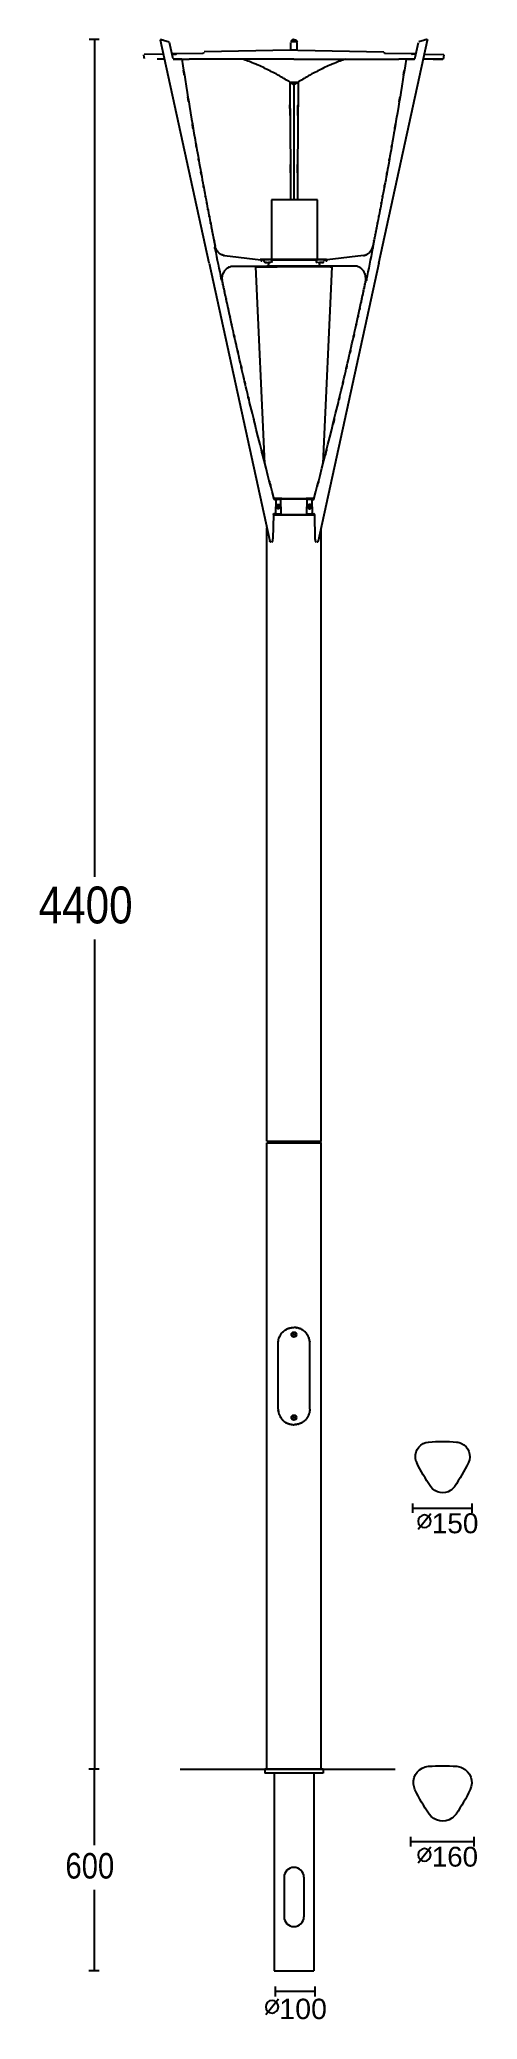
# Model space of a CAD drawing. Extents: x 0 to 91, y 5 to 416.
import ezdxf

# ---------------------------------------------------------------- set-up
doc = ezdxf.new("R2010")
doc.units = 0
doc.layers.add('LIVELLO_1', color=160, linetype='Continuous')
doc.styles.add('STD', font='txt')

# ---------------------------------------------------------------- blocks, each defined once
blk = doc.blocks.new('AI9-BLK1')
at = {"layer": 'LIVELLO_1', "color": 7}
for p, q in [((-32.94, 206.73), (-35.02, 206.73)), ((-33.92, 206.73), (-33.92, 32.57)), ((-10.07, 160.23), (-20.16, 206.61)), ((-19.54, 206.62), (-18.39, 206.26)), ((6.9, 204.53), (6.9, 206.16)), ((7.11, 206.57), (6.91, 206.21)), ((8.1, 206.26), (7.54, 206.28)), ((7.98, 206.57), (8.18, 206.21)), ((8.19, 204.53), (8.19, 206.16)), ((25.16, 160.23), (35.25, 206.61)), ((34.63, 206.62), (33.48, 206.26)), ((-23.56, 203.07), (-23.68, 203.56)), ((-19.54, 203.73), (-23.61, 203.66)), ((-23.48, 202.74), (-23.56, 203.07)), ((-19.31, 202.68), (-20.88, 202.68)), ((-11.46, 203.85), (-17.81, 203.75)), ((-17.56, 202.68), (-14.24, 202.68)), ((7.54, 202.68), (-14.24, 202.68)), ((6.72, 204.53), (-11.12, 204.22)), ((8.25, 204.53), (6.72, 204.53)), ((7.54, 202.68), (29.32, 202.68)), ((8.36, 204.53), (8.25, 204.53)), ((8.36, 204.53), (26.21, 204.22)), ((32.65, 202.68), (29.32, 202.68)), ((35.96, 202.68), (34.4, 202.68)), ((34.62, 203.73), (38.69, 203.66)), ((38.57, 202.74), (38.65, 203.07)), ((38.65, 203.07), (38.77, 203.56)), ((6.83, 197.8), (8.26, 197.8)), ((8.28, 197.8), (7.61, 197.38)), ((7.54, 197.36), (7.54, 173.38)), ((12.44, 173.43), (2.87, 173.43)), ((-6.87, 161.81), (0.63, 160.95)), ((0.78, 160.97), (0.55, 160.97)), ((0.89, 160.97), (0.58, 160.97)), ((0.78, 160.97), (1.08, 160.95)), ((1.25, 160.97), (0.78, 160.97)), ((2.73, 160.97), (0.89, 160.97)), ((1.25, 160.97), (1.25, 160.62)), ((1.37, 160.97), (1.25, 160.97)), ((1.37, 160.97), (2.48, 160.97)), ((2.87, 160.97), (2.48, 160.97)), ((4.86, 160.97), (2.73, 160.97)), ((2.87, 160.5), (2.87, 160.97)), ((2.9, 160.88), (2.91, 160.38)), ((4, 160.88), (2.9, 160.88)), ((4.04, 160.97), (2.94, 160.97)), ((11.08, 160.88), (4, 160.88)), ((11.05, 160.97), (4.04, 160.97)), ((12.15, 160.97), (11.05, 160.97)), ((12.19, 160.88), (11.08, 160.88)), ((12.19, 160.88), (12.18, 160.38)), ((12.22, 160.97), (12.61, 160.97)), ((12.22, 160.5), (12.22, 160.97)), ((13.72, 160.97), (12.61, 160.97)), ((13.72, 160.97), (13.84, 160.97)), ((13.84, 160.97), (13.84, 160.62)), ((14.3, 160.97), (13.84, 160.97)), ((14.3, 160.97), (14.01, 160.95)), ((14.3, 160.97), (14.54, 160.97)), ((21.95, 161.81), (14.45, 160.95)), ((-10.07, 160.23), (2.51, 102.43)), ((-5.29, 159.61), (1.8, 159.61)), ((1.48, 118.55), (-0.4, 159.49)), ((-0.33, 159.61), (-0.32, 159.49)), ((0, 159.49), (4.03, 159.49)), ((1.8, 160.34), (2.26, 160.34)), ((4.03, 159.62), (1.93, 159.62)), ((2.54, 160.36), (2.26, 160.34)), ((2.26, 160.34), (2.26, 159.96)), ((2.9, 160.46), (2.79, 160.46)), ((7.54, 159.62), (4.03, 159.62)), ((11.05, 159.49), (4.03, 159.49)), ((11.05, 159.62), (7.54, 159.62)), ((13.16, 159.62), (11.05, 159.62)), ((15.08, 159.49), (11.05, 159.49)), ((12.18, 160.46), (12.29, 160.46)), ((25.16, 160.23), (12.58, 102.43)), ((13.28, 160.34), (12.83, 160.34)), ((13.28, 159.61), (12.99, 159.63)), ((20.38, 159.61), (13.28, 159.61)), ((13.6, 118.55), (15.49, 159.49)), ((15.08, 159.49), (15.49, 159.49)), ((15.41, 159.49), (15.41, 159.61)), ((5.02, 111.25), (3.38, 111.25)), ((5.02, 111.25), (10.07, 111.25)), ((9.91, 111.24), (10.29, 111.24)), ((11.7, 111.25), (10.07, 111.25)), ((10.21, 107.94), (10.29, 111.24)), ((10.29, 111.24), (11.25, 111.24)), ((11.7, 111.24), (11.25, 111.24)), ((3.28, 107.97), (3.18, 102.87)), ((3.28, 107.9), (5.08, 107.9)), ((3.69, 108.13), (3.37, 108.11)), ((3.37, 108.11), (4.87, 108.11)), ((4.8, 111.07), (3.48, 111.07)), ((3.51, 111.06), (3.71, 111.05)), ((4.88, 107.94), (5.22, 107.94)), ((5.08, 107.9), (10, 107.9)), ((5.22, 107.94), (9.87, 107.94)), ((9.87, 107.94), (10.21, 107.94)), ((10, 107.9), (11.8, 107.9)), ((10.21, 108.11), (11.72, 108.11)), ((11.61, 111.07), (10.29, 111.07)), ((11.58, 111.06), (11.38, 111.05)), ((11.4, 108.13), (11.72, 108.11)), ((11.8, 107.97), (11.9, 102.87)), ((1.9, -22.37), (1.9, 105.21)), ((13.19, -22.37), (13.19, 105.21)), ((-33.92, 19.52), (-33.92, -153.05)), ((1.9, -22.37), (2.19, -22.37)), ((1.9, -153.05), (1.9, -22.78)), ((1.9, -22.78), (2.19, -22.78)), ((2.01, -22.37), (2.02, -22.78)), ((2.19, -22.37), (5.08, -22.37)), ((2.19, -22.78), (5.08, -22.78)), ((5.08, -22.37), (10, -22.37)), ((5.08, -22.78), (10, -22.78)), ((10, -22.37), (12.9, -22.37)), ((10, -22.78), (12.9, -22.78)), ((12.9, -22.37), (13.19, -22.37)), ((12.9, -22.78), (13.19, -22.78)), ((13.08, -22.37), (13.06, -22.78)), ((13.19, -153.05), (13.19, -22.78)), ((10.82, -78.13), (10.82, -64.4)), ((32.25, -99.72), (32.25, -97.74)), ((32.25, -98.73), (44.57, -98.73)), ((44.57, -99.72), (44.57, -97.74)), ((33.33, -103.11), (35.96, -99.83)), ((-32.96, -153.05), (-35.05, -153.05)), ((-32.94, -153.05), (-35.02, -153.05)), ((-33.95, -153.05), (-33.95, -168.81)), ((-16.07, -153.05), (28.59, -153.05)), ((13.6, -153.05), (1.49, -153.05)), ((1.49, -153.05), (1.49, -153.87)), ((13.6, -153.87), (1.49, -153.87)), ((3.43, -153.87), (3.43, -194.96)), ((11.65, -153.87), (11.65, -194.96)), ((13.6, -153.05), (13.6, -153.87)), ((31.84, -169.1), (31.84, -167.13)), ((31.84, -168.11), (44.99, -168.11)), ((44.99, -169.1), (44.99, -167.13)), ((33.33, -172.5), (35.96, -169.21)), ((5.49, -175.51), (5.49, -183.73)), ((9.6, -175.51), (9.6, -183.73)), ((-33.95, -178.14), (-33.95, -194.96)), ((-32.96, -194.96), (-35.05, -194.96)), ((3.43, -194.96), (11.65, -194.96)), ((1.67, -204.09), (4.3, -200.81)), ((3.64, -198.24), (3.64, -200.33)), ((3.64, -199.23), (11.86, -199.23)), ((11.86, -198.24), (11.86, -200.33))]:
    blk.add_line(p, q, dxfattribs=at)
for points in [[(-17.58, 202.71), (-17.65, 203.04), (-18.33, 206.16)], [(7.54, 206.72), (7.54, 206.28), (6.99, 206.26)], [(32.67, 202.71), (32.74, 203.04), (33.42, 206.16)], [(-15.74, 202.66), (-15.96, 202.66), (-17.52, 202.66)], [(30.83, 202.66), (31.05, 202.66), (32.61, 202.66)], [(8.28, 197.8), (6.8, 197.8), (7.48, 197.38)], [(2.87, 173.43), (2.87, 160.97), (12.44, 160.97), (12.44, 173.43)], [(4.86, 160.97), (10.22, 160.97), (12.35, 160.97), (14.2, 160.97), (14.51, 160.97)], [(12.54, 160.36), (12.83, 160.34), (12.83, 159.96)], [(3.39, 111.24), (3.84, 111.24), (4.79, 111.24)], [(4.88, 107.94), (4.79, 111.24), (5.17, 111.24), (9.91, 111.24)]]:
    blk.add_lwpolyline(points, dxfattribs=at)
for points in [[(33.33, -101.47), (33.43, -101.97), (33.72, -102.4), (34.14, -102.69), (34.65, -102.79), (35.15, -102.69), (35.58, -102.4), (35.86, -101.97), (35.96, -101.47), (35.86, -100.97), (35.58, -100.54), (35.15, -100.26), (34.65, -100.16), (34.14, -100.26), (33.72, -100.54), (33.43, -100.97)], [(33.33, -170.85), (33.43, -171.35), (33.72, -171.78), (34.14, -172.07), (34.65, -172.17), (35.15, -172.07), (35.58, -171.78), (35.86, -171.35), (35.96, -170.85), (35.86, -170.35), (35.58, -169.92), (35.15, -169.64), (34.65, -169.54), (34.14, -169.64), (33.72, -169.92), (33.43, -170.35)], [(1.67, -202.45), (1.77, -202.95), (2.05, -203.38), (2.48, -203.67), (2.98, -203.76), (3.49, -203.67), (3.91, -203.38), (4.2, -202.95), (4.3, -202.45), (4.2, -201.95), (3.91, -201.52), (3.49, -201.24), (2.98, -201.14), (2.48, -201.24), (2.05, -201.52), (1.77, -201.95)]]:
    blk.add_lwpolyline(points, close=True, dxfattribs=at)
for centre in [(7.54, -62.64), (7.54, -79.9)]:
    blk.add_circle(centre, 0.526, dxfattribs=at)
for points, knots in [([(-20.04, 206.73), (-20.08, 206.72), (-20.03, 206.73), (-20.07, 206.72), (-20.1, 206.72), (-20.06, 206.73), (-20.09, 206.72), (-20.13, 206.71), (-20.08, 206.72), (-20.11, 206.71), (-20.15, 206.69), (-20.1, 206.72), (-20.14, 206.69), (-20.17, 206.66), (-20.13, 206.71), (-20.16, 206.67), (-20.17, 206.62), (-20.15, 206.69), (-20.17, 206.64), (-20.17, 206.59), (-20.17, 206.65), (-20.16, 206.61)], [0, 0, 0, 0, 1, 1, 1, 2, 2, 2, 3, 3, 3, 4, 4, 4, 5, 5, 5, 6, 6, 6, 7, 7, 7, 7]), ([(-20.03, 206.73), (-19.96, 206.72), (-20.06, 206.73), (-19.98, 206.72), (-19.89, 206.71), (-20.01, 206.73), (-19.92, 206.71), (-19.81, 206.69), (-19.96, 206.72), (-19.85, 206.7), (-19.74, 206.67), (-19.89, 206.71), (-19.77, 206.68), (-19.66, 206.65), (-19.81, 206.69), (-19.7, 206.66), (-19.58, 206.63), (-19.73, 206.67), (-19.62, 206.64), (-19.51, 206.61), (-19.65, 206.65), (-19.54, 206.62)], [0, 0, 0, 0, 1, 1, 1, 2, 2, 2, 3, 3, 3, 4, 4, 4, 5, 5, 5, 6, 6, 6, 7, 7, 7, 7]), ([(7.54, 206.73), (7.41, 206.72), (7.59, 206.73), (7.46, 206.72), (7.33, 206.71), (7.5, 206.73), (7.37, 206.71), (7.26, 206.69), (7.41, 206.72), (7.3, 206.69), (7.21, 206.67), (7.33, 206.71), (7.24, 206.67), (7.16, 206.64), (7.26, 206.69), (7.18, 206.65), (7.12, 206.6), (7.21, 206.67), (7.14, 206.62), (7.09, 206.56), (7.15, 206.64), (7.11, 206.57)], [0, 0, 0, 0, 1, 1, 1, 2, 2, 2, 3, 3, 3, 4, 4, 4, 5, 5, 5, 6, 6, 6, 7, 7, 7, 7]), ([(7.54, 206.73), (7.67, 206.72), (7.5, 206.73), (7.63, 206.72), (7.75, 206.71), (7.59, 206.73), (7.71, 206.71), (7.82, 206.69), (7.67, 206.72), (7.78, 206.69), (7.88, 206.67), (7.75, 206.71), (7.85, 206.67), (7.93, 206.64), (7.82, 206.69), (7.9, 206.65), (7.97, 206.6), (7.88, 206.67), (7.95, 206.62), (8, 206.56), (7.93, 206.64), (7.98, 206.57)], [0, 0, 0, 0, 1, 1, 1, 2, 2, 2, 3, 3, 3, 4, 4, 4, 5, 5, 5, 6, 6, 6, 7, 7, 7, 7]), ([(35.12, 206.73), (35.04, 206.72), (35.15, 206.73), (35.07, 206.72), (34.98, 206.71), (35.1, 206.73), (35.01, 206.71), (34.9, 206.69), (35.04, 206.72), (34.94, 206.7), (34.82, 206.67), (34.97, 206.71), (34.86, 206.68), (34.74, 206.65), (34.9, 206.69), (34.78, 206.66), (34.66, 206.63), (34.82, 206.67), (34.7, 206.64), (34.59, 206.61), (34.74, 206.65), (34.63, 206.62)], [0, 0, 0, 0, 1, 1, 1, 2, 2, 2, 3, 3, 3, 4, 4, 4, 5, 5, 5, 6, 6, 6, 7, 7, 7, 7]), ([(35.13, 206.73), (35.16, 206.72), (35.12, 206.73), (35.15, 206.72), (35.19, 206.72), (35.14, 206.73), (35.18, 206.72), (35.21, 206.71), (35.16, 206.72), (35.2, 206.71), (35.24, 206.69), (35.19, 206.72), (35.22, 206.69), (35.25, 206.66), (35.21, 206.71), (35.24, 206.67), (35.26, 206.62), (35.24, 206.69), (35.25, 206.64), (35.25, 206.59), (35.26, 206.65), (35.25, 206.61)], [0, 0, 0, 0, 1, 1, 1, 2, 2, 2, 3, 3, 3, 4, 4, 4, 5, 5, 5, 6, 6, 6, 7, 7, 7, 7]), ([(-17.48, 203.67), (-17.35, 203.67), (-17.52, 203.67), (-17.39, 203.67), (-17.21, 203.68), (-17.45, 203.67), (-17.27, 203.68), (-17.08, 203.68), (-17.33, 203.67), (-17.14, 203.68), (-17.05, 203.68), (-17.17, 203.68), (-17.08, 203.68), (-17.01, 203.68), (-17.11, 203.68), (-17.03, 203.68), (-17, 203.68), (-17.04, 203.68), (-17.01, 203.68), (-16.98, 203.68), (-17.02, 203.68), (-16.99, 203.68), (-16.96, 203.68), (-17, 203.68), (-16.97, 203.68), (-16.95, 203.68), (-16.98, 203.68), (-16.96, 203.68), (-16.94, 203.68), (-16.96, 203.68), (-16.95, 203.68), (-16.95, 203.68), (-16.95, 203.68), (-16.95, 203.68), (-16.94, 203.69), (-16.95, 203.68), (-16.94, 203.69), (-16.94, 203.69), (-16.94, 203.68), (-16.94, 203.69), (-16.94, 203.69), (-16.94, 203.68), (-16.94, 203.69), (-16.94, 203.69), (-16.94, 203.69), (-16.94, 203.69), (-16.94, 203.69), (-16.94, 203.69), (-16.94, 203.69), (-16.94, 203.69), (-16.94, 203.69), (-16.94, 203.69), (-16.94, 203.69), (-16.95, 203.69), (-16.95, 203.69), (-16.95, 203.69), (-16.95, 203.69), (-16.95, 203.69), (-16.95, 203.69), (-16.96, 203.69), (-16.96, 203.69), (-16.96, 203.69), (-16.98, 203.69), (-16.98, 203.69)], [0, 0, 0, 0, 1, 1, 1, 2, 2, 2, 3, 3, 3, 4, 4, 4, 5, 5, 5, 6, 6, 6, 7, 7, 7, 8, 8, 8, 9, 9, 9, 10, 10, 10, 11, 11, 11, 12, 12, 12, 13, 13, 13, 14, 14, 14, 15, 15, 15, 16, 16, 16, 17, 17, 17, 18, 18, 18, 19, 19, 19, 20, 20, 20, 21, 21, 21, 21]), ([(-17.48, 203.67), (-17.48, 203.67), (-17.49, 203.67), (-17.49, 203.67), (-17.51, 203.67), (-17.48, 203.67), (-17.5, 203.67), (-17.5, 203.67), (-17.51, 203.67), (-17.51, 203.67), (-17.51, 203.67), (-17.51, 203.67), (-17.51, 203.67), (-17.51, 203.67), (-17.51, 203.67), (-17.51, 203.67), (-17.51, 203.67), (-17.51, 203.67), (-17.51, 203.67), (-17.51, 203.67), (-17.51, 203.67), (-17.51, 203.67), (-17.51, 203.67), (-17.51, 203.67), (-17.51, 203.67), (-17.51, 203.67), (-17.51, 203.67), (-17.51, 203.67), (-17.51, 203.67), (-17.51, 203.67), (-17.51, 203.67), (-17.51, 203.68), (-17.51, 203.67), (-17.51, 203.68), (-17.5, 203.68), (-17.51, 203.67), (-17.51, 203.68), (-17.49, 203.68), (-17.51, 203.68), (-17.49, 203.68), (-17.48, 203.68), (-17.5, 203.68), (-17.48, 203.68), (-17.46, 203.68), (-17.49, 203.68), (-17.46, 203.68), (-17.44, 203.68), (-17.48, 203.68), (-17.44, 203.68), (-17.41, 203.68), (-17.46, 203.68), (-17.42, 203.68), (-17.35, 203.68), (-17.45, 203.68), (-17.37, 203.68), (-17.28, 203.68), (-17.4, 203.68), (-17.31, 203.68), (-17.12, 203.69), (-17.38, 203.68), (-17.18, 203.68), (-17.01, 203.69), (-17.24, 203.68), (-17.07, 203.69), (-16.93, 203.69), (-17.11, 203.69), (-16.98, 203.69)], [0, 0, 0, 0, 1, 1, 1, 2, 2, 2, 3, 3, 3, 4, 4, 4, 5, 5, 5, 6, 6, 6, 7, 7, 7, 8, 8, 8, 9, 9, 9, 10, 10, 10, 11, 11, 11, 12, 12, 12, 13, 13, 13, 14, 14, 14, 15, 15, 15, 16, 16, 16, 17, 17, 17, 18, 18, 18, 19, 19, 19, 20, 20, 20, 21, 21, 21, 22, 22, 22, 22]), ([(-15.74, 202.66), (-14.43, 194.28), (-16.19, 205.45), (-14.86, 197.08), (-13.5, 188.71), (-15.33, 199.86), (-13.95, 191.5), (-12.53, 183.14), (-14.43, 194.28), (-13, 185.93), (-12.26, 181.75), (-13.24, 187.32), (-12.51, 183.15), (-11.76, 178.98), (-12.76, 184.54), (-12.01, 180.37), (-11.25, 176.2), (-12.26, 181.75), (-11.5, 177.59), (-10.73, 173.42), (-11.76, 178.98), (-10.98, 174.81), (-10.59, 172.73), (-11.12, 175.5), (-10.72, 173.42), (-10.33, 171.34), (-10.86, 174.12), (-10.46, 172.04), (-10.06, 169.96), (-10.59, 172.73), (-10.19, 170.65), (-9.79, 168.57), (-10.33, 171.34), (-9.93, 169.26), (-9.52, 167.19), (-10.06, 169.96), (-9.65, 167.88), (-9.45, 166.84), (-9.72, 168.23), (-9.52, 167.19), (-9.31, 166.15), (-9.59, 167.53), (-9.38, 166.49), (-9.18, 165.46), (-9.45, 166.84), (-9.25, 165.8), (-9.04, 164.76), (-9.31, 166.15), (-9.11, 165.11), (-9, 164.59), (-9.14, 165.28), (-9.04, 164.76), (-8.93, 164.25), (-9.07, 164.94), (-8.97, 164.42), (-8.87, 163.9), (-9, 164.59), (-8.9, 164.07), (-8.8, 163.55), (-8.94, 164.25), (-8.83, 163.73)], [0, 0, 0, 0, 1, 1, 1, 2, 2, 2, 3, 3, 3, 4, 4, 4, 5, 5, 5, 6, 6, 6, 7, 7, 7, 8, 8, 8, 9, 9, 9, 10, 10, 10, 11, 11, 11, 12, 12, 12, 13, 13, 13, 14, 14, 14, 15, 15, 15, 16, 16, 16, 17, 17, 17, 18, 18, 18, 19, 19, 19, 20, 20, 20, 20]), ([(-11.22, 204.05), (-11.24, 203.98), (-11.21, 204.08), (-11.23, 204), (-11.27, 203.93), (-11.22, 204.02), (-11.26, 203.95), (-11.31, 203.89), (-11.24, 203.97), (-11.29, 203.91), (-11.35, 203.87), (-11.27, 203.93), (-11.33, 203.88), (-11.4, 203.85), (-11.31, 203.89), (-11.38, 203.86), (-11.46, 203.84), (-11.36, 203.86), (-11.43, 203.85), (-11.47, 203.85), (-11.42, 203.85), (-11.46, 203.85)], [0, 0, 0, 0, 1, 1, 1, 2, 2, 2, 3, 3, 3, 4, 4, 4, 5, 5, 5, 6, 6, 6, 7, 7, 7, 7]), ([(6.66, 197.89), (6.82, 180.32), (6.62, 203.75), (6.77, 186.18), (6.89, 168.65), (6.74, 191.15), (6.84, 173.63)], [0, 0, 0, 0, 1, 1, 1, 2, 2, 2, 2]), ([(8.43, 197.89), (8.26, 180.32), (8.47, 203.75), (8.32, 186.18), (8.2, 168.65), (8.35, 191.15), (8.24, 173.63)], [0, 0, 0, 0, 1, 1, 1, 2, 2, 2, 2]), ([(30.83, 202.66), (29.51, 194.28), (31.28, 205.45), (29.95, 197.08), (28.58, 188.71), (30.41, 199.86), (29.03, 191.5), (27.61, 183.14), (29.52, 194.28), (28.08, 185.93), (27.35, 181.75), (28.33, 187.32), (27.59, 183.15), (26.85, 178.98), (27.84, 184.54), (27.09, 180.37), (26.34, 176.2), (27.35, 181.75), (26.59, 177.59), (25.82, 173.42), (26.85, 178.98), (26.07, 174.81), (25.68, 172.73), (26.2, 175.5), (25.81, 173.42), (25.41, 171.34), (25.94, 174.12), (25.55, 172.04), (25.15, 169.96), (25.68, 172.73), (25.28, 170.65), (24.88, 168.57), (25.41, 171.34), (25.01, 169.26), (24.61, 167.19), (25.15, 169.96), (24.74, 167.88), (24.54, 166.84), (24.81, 168.23), (24.61, 167.19), (24.4, 166.15), (24.67, 167.53), (24.47, 166.49), (24.26, 165.46), (24.54, 166.84), (24.33, 165.8), (24.13, 164.76), (24.4, 166.15), (24.19, 165.11), (24.09, 164.59), (24.23, 165.28), (24.12, 164.76), (24.02, 164.25), (24.16, 164.94), (24.06, 164.42), (23.95, 163.9), (24.09, 164.59), (23.99, 164.07), (23.88, 163.55), (24.02, 164.25), (23.92, 163.73)], [0, 0, 0, 0, 1, 1, 1, 2, 2, 2, 3, 3, 3, 4, 4, 4, 5, 5, 5, 6, 6, 6, 7, 7, 7, 8, 8, 8, 9, 9, 9, 10, 10, 10, 11, 11, 11, 12, 12, 12, 13, 13, 13, 14, 14, 14, 15, 15, 15, 16, 16, 16, 17, 17, 17, 18, 18, 18, 19, 19, 19, 20, 20, 20, 20]), ([(32.89, 203.75), (32.89, 203.75), (26.54, 203.85), (26.54, 203.85), (26.51, 203.85), (26.55, 203.85), (26.52, 203.85), (26.44, 203.86), (26.54, 203.84), (26.47, 203.86), (26.39, 203.89), (26.49, 203.85), (26.42, 203.88), (26.35, 203.93), (26.44, 203.87), (26.38, 203.91), (26.32, 203.97), (26.39, 203.89), (26.34, 203.95), (26.3, 204.02), (26.35, 203.93), (26.32, 204), (26.29, 204.08), (26.32, 203.98), (26.3, 204.05)], [0, 0, 0, 0, 1, 1, 1, 2, 2, 2, 3, 3, 3, 4, 4, 4, 5, 5, 5, 6, 6, 6, 7, 7, 7, 8, 8, 8, 8]), ([(32.56, 203.67), (32.56, 203.67), (32.58, 203.67), (32.58, 203.67), (32.59, 203.67), (32.57, 203.67), (32.59, 203.67), (32.59, 203.67), (32.6, 203.67), (32.6, 203.67), (32.6, 203.67), (32.6, 203.67), (32.6, 203.67), (32.6, 203.67), (32.6, 203.67), (32.6, 203.67), (32.6, 203.67), (32.6, 203.67), (32.6, 203.67), (32.6, 203.67), (32.6, 203.67), (32.6, 203.67), (32.6, 203.67), (32.6, 203.67), (32.6, 203.67), (32.6, 203.67), (32.6, 203.67), (32.6, 203.67), (32.59, 203.68), (32.6, 203.67), (32.59, 203.68), (32.59, 203.68), (32.6, 203.67), (32.59, 203.68), (32.58, 203.68), (32.6, 203.68), (32.58, 203.68), (32.56, 203.68), (32.59, 203.68), (32.57, 203.68), (32.54, 203.68), (32.58, 203.68), (32.55, 203.68), (32.52, 203.68), (32.56, 203.68), (32.53, 203.68), (32.5, 203.68), (32.54, 203.68), (32.51, 203.68), (32.43, 203.68), (32.53, 203.68), (32.46, 203.68), (32.37, 203.68), (32.49, 203.68), (32.4, 203.68), (32.21, 203.69), (32.46, 203.68), (32.27, 203.68), (32.09, 203.69), (32.33, 203.68), (32.15, 203.69), (32.02, 203.69), (32.19, 203.69), (32.06, 203.69)], [0, 0, 0, 0, 1, 1, 1, 2, 2, 2, 3, 3, 3, 4, 4, 4, 5, 5, 5, 6, 6, 6, 7, 7, 7, 8, 8, 8, 9, 9, 9, 10, 10, 10, 11, 11, 11, 12, 12, 12, 13, 13, 13, 14, 14, 14, 15, 15, 15, 16, 16, 16, 17, 17, 17, 18, 18, 18, 19, 19, 19, 20, 20, 20, 21, 21, 21, 21]), ([(32.56, 203.67), (32.43, 203.67), (32.61, 203.67), (32.48, 203.67), (32.3, 203.68), (32.53, 203.67), (32.36, 203.68), (32.16, 203.68), (32.42, 203.67), (32.23, 203.68), (32.14, 203.68), (32.26, 203.68), (32.17, 203.68), (32.09, 203.68), (32.19, 203.68), (32.12, 203.68), (32.08, 203.68), (32.13, 203.68), (32.09, 203.68), (32.07, 203.68), (32.1, 203.68), (32.08, 203.68), (32.05, 203.68), (32.08, 203.68), (32.06, 203.68), (32.04, 203.68), (32.07, 203.68), (32.04, 203.68), (32.03, 203.68), (32.05, 203.68), (32.03, 203.68), (32.03, 203.68), (32.03, 203.68), (32.03, 203.68), (32.03, 203.69), (32.03, 203.68), (32.03, 203.69), (32.03, 203.69), (32.03, 203.68), (32.03, 203.69), (32.02, 203.69), (32.03, 203.68), (32.03, 203.69), (32.03, 203.69), (32.02, 203.69), (32.03, 203.69), (32.03, 203.69), (32.03, 203.69), (32.03, 203.69), (32.03, 203.69), (32.03, 203.69), (32.03, 203.69), (32.03, 203.69), (32.04, 203.69), (32.04, 203.69), (32.04, 203.69), (32.05, 203.69), (32.05, 203.69), (32.05, 203.69), (32.06, 203.69), (32.06, 203.69)], [0, 0, 0, 0, 1, 1, 1, 2, 2, 2, 3, 3, 3, 4, 4, 4, 5, 5, 5, 6, 6, 6, 7, 7, 7, 8, 8, 8, 9, 9, 9, 10, 10, 10, 11, 11, 11, 12, 12, 12, 13, 13, 13, 14, 14, 14, 15, 15, 15, 16, 16, 16, 17, 17, 17, 18, 18, 18, 19, 19, 19, 20, 20, 20, 20]), ([(36.46, 202.68), (36.46, 202.68), (37.49, 202.68), (37.49, 202.68), (37.49, 202.68), (38.17, 202.68), (38.17, 202.68), (38.17, 202.68), (38.36, 202.68), (38.36, 202.68), (38.36, 202.68), (38.47, 202.68), (38.47, 202.68), (38.38, 202.68), (38.52, 202.68), (38.4, 202.68), (38.4, 202.68), (37.95, 202.68), (37.95, 202.68), (36.75, 202.68), (38.38, 202.68), (37.13, 202.68), (37.13, 202.68), (35.96, 202.68), (35.96, 202.68)], [0, 0, 0, 0, 1, 1, 1, 2, 2, 2, 3, 3, 3, 4, 4, 4, 5, 5, 5, 6, 6, 6, 7, 7, 7, 8, 8, 8, 8]), ([(-8.87, 163.25), (-8.89, 163.37), (-8.86, 163.2), (-8.88, 163.33), (-8.9, 163.46), (-8.88, 163.29), (-8.89, 163.42), (-8.89, 163.54), (-8.9, 163.37), (-8.89, 163.5), (-8.86, 163.62), (-8.9, 163.46), (-8.87, 163.58), (-8.84, 163.67), (-8.88, 163.54), (-8.85, 163.64), (-8.83, 163.68), (-8.85, 163.63), (-8.84, 163.67), (-8.83, 163.7), (-8.84, 163.65), (-8.83, 163.69), (-8.83, 163.72), (-8.83, 163.68), (-8.83, 163.71), (-8.83, 163.74), (-8.83, 163.7), (-8.83, 163.73)], [0, 0, 0, 0, 1, 1, 1, 2, 2, 2, 3, 3, 3, 4, 4, 4, 5, 5, 5, 6, 6, 6, 7, 7, 7, 8, 8, 8, 9, 9, 9, 9]), ([(-6.87, 161.81), (-7.44, 161.91), (-6.68, 161.75), (-7.25, 161.89), (-7.8, 162.11), (-7.07, 161.79), (-7.61, 162.04), (-8.12, 162.37), (-7.45, 161.92), (-7.95, 162.27), (-8.41, 162.69), (-7.81, 162.11), (-8.25, 162.56), (-8.45, 162.81), (-8.18, 162.47), (-8.38, 162.73), (-8.56, 162.99), (-8.32, 162.63), (-8.5, 162.91), (-8.66, 163.19), (-8.45, 162.81), (-8.6, 163.1), (-8.74, 163.4), (-8.56, 163), (-8.69, 163.3), (-8.76, 163.46), (-8.68, 163.25), (-8.73, 163.4), (-8.79, 163.56), (-8.72, 163.35), (-8.77, 163.51), (-8.8, 163.59), (-8.76, 163.48), (-8.79, 163.57), (-8.81, 163.65), (-8.78, 163.54), (-8.8, 163.62), (-8.81, 163.66), (-8.8, 163.61), (-8.81, 163.65), (-8.82, 163.69), (-8.81, 163.63), (-8.82, 163.67), (-8.83, 163.72), (-8.81, 163.66), (-8.82, 163.7), (-8.83, 163.74), (-8.82, 163.69), (-8.83, 163.73)], [0, 0, 0, 0, 1, 1, 1, 2, 2, 2, 3, 3, 3, 4, 4, 4, 5, 5, 5, 6, 6, 6, 7, 7, 7, 8, 8, 8, 9, 9, 9, 10, 10, 10, 11, 11, 11, 12, 12, 12, 13, 13, 13, 14, 14, 14, 15, 15, 15, 16, 16, 16, 16]), ([(0.77, 160.62), (0.77, 160.62), (0.77, 160.62), (0.77, 160.62), (0.77, 160.62), (0.77, 160.62), (0.77, 160.62), (0.77, 160.62), (0.77, 160.62), (0.77, 160.62), (0.77, 160.62), (0.77, 160.62), (0.77, 160.62), (0.77, 160.63), (0.77, 160.62), (0.77, 160.62), (0.77, 160.62), (0.77, 160.63), (0.77, 160.63), (0.77, 160.63), (0.77, 160.63), (0.77, 160.63), (0.77, 160.63), (0.77, 160.63), (0.77, 160.63), (0.77, 160.63), (0.77, 160.64), (0.77, 160.64), (0.77, 160.64), (0.77, 160.64), (0.77, 160.64), (0.77, 160.64), (0.77, 160.65), (0.77, 160.65), (0.77, 160.65), (0.77, 160.66), (0.77, 160.66), (0.77, 160.69), (0.77, 160.65), (0.77, 160.68), (0.77, 160.71), (0.77, 160.67), (0.77, 160.7), (0.76, 160.73), (0.77, 160.69), (0.76, 160.72), (0.76, 160.77), (0.77, 160.7), (0.76, 160.75), (0.75, 160.8), (0.76, 160.74), (0.75, 160.78), (0.74, 160.83), (0.76, 160.77), (0.75, 160.81), (0.72, 160.9), (0.76, 160.79), (0.72, 160.87), (0.68, 160.93), (0.74, 160.85), (0.7, 160.91), (0.65, 160.95), (0.72, 160.9), (0.66, 160.94), (0.61, 160.96), (0.68, 160.94), (0.63, 160.95)], [0, 0, 0, 0, 1, 1, 1, 2, 2, 2, 3, 3, 3, 4, 4, 4, 5, 5, 5, 6, 6, 6, 7, 7, 7, 8, 8, 8, 9, 9, 9, 10, 10, 10, 11, 11, 11, 12, 12, 12, 13, 13, 13, 14, 14, 14, 15, 15, 15, 16, 16, 16, 17, 17, 17, 18, 18, 18, 19, 19, 19, 20, 20, 20, 21, 21, 21, 22, 22, 22, 22]), ([(1.08, 160.95), (1.14, 160.93), (1.06, 160.95), (1.12, 160.94), (1.17, 160.9), (1.1, 160.95), (1.15, 160.91), (1.2, 160.85), (1.14, 160.93), (1.19, 160.87), (1.23, 160.79), (1.17, 160.9), (1.21, 160.82), (1.24, 160.73), (1.2, 160.85), (1.23, 160.76), (1.25, 160.65), (1.23, 160.79), (1.24, 160.69), (1.25, 160.58), (1.24, 160.72), (1.25, 160.62)], [0, 0, 0, 0, 1, 1, 1, 2, 2, 2, 3, 3, 3, 4, 4, 4, 5, 5, 5, 6, 6, 6, 7, 7, 7, 7]), ([(14.01, 160.95), (13.95, 160.93), (14.02, 160.95), (13.97, 160.94), (13.91, 160.9), (13.99, 160.95), (13.93, 160.91), (13.88, 160.85), (13.95, 160.93), (13.9, 160.87), (13.86, 160.79), (13.91, 160.9), (13.87, 160.82), (13.84, 160.73), (13.88, 160.85), (13.85, 160.76), (13.83, 160.65), (13.86, 160.79), (13.84, 160.69), (13.83, 160.58), (13.84, 160.72), (13.84, 160.62)], [0, 0, 0, 0, 1, 1, 1, 2, 2, 2, 3, 3, 3, 4, 4, 4, 5, 5, 5, 6, 6, 6, 7, 7, 7, 7]), ([(14.32, 160.62), (14.31, 160.62), (14.32, 160.62), (14.31, 160.62), (14.32, 160.62), (14.31, 160.62), (14.32, 160.62), (14.32, 160.62), (14.32, 160.62), (14.32, 160.62), (14.32, 160.62), (14.32, 160.62), (14.32, 160.62), (14.32, 160.62), (14.32, 160.62), (14.32, 160.62), (14.32, 160.62), (14.32, 160.63), (14.32, 160.63), (14.32, 160.63), (14.32, 160.63), (14.32, 160.63), (14.32, 160.63), (14.32, 160.63), (14.32, 160.63), (14.32, 160.63), (14.32, 160.64), (14.32, 160.64), (14.32, 160.64), (14.32, 160.64), (14.32, 160.64), (14.32, 160.64), (14.32, 160.65), (14.32, 160.65), (14.32, 160.65), (14.32, 160.66), (14.32, 160.66), (14.32, 160.69), (14.32, 160.65), (14.32, 160.68), (14.32, 160.71), (14.32, 160.67), (14.32, 160.7), (14.32, 160.73), (14.32, 160.69), (14.32, 160.72), (14.33, 160.77), (14.32, 160.7), (14.33, 160.75), (14.33, 160.8), (14.32, 160.74), (14.33, 160.78), (14.34, 160.83), (14.33, 160.77), (14.34, 160.81), (14.37, 160.9), (14.33, 160.79), (14.36, 160.87), (14.4, 160.93), (14.35, 160.85), (14.39, 160.91), (14.43, 160.95), (14.37, 160.9), (14.42, 160.94), (14.47, 160.96), (14.4, 160.94), (14.46, 160.95)], [0, 0, 0, 0, 1, 1, 1, 2, 2, 2, 3, 3, 3, 4, 4, 4, 5, 5, 5, 6, 6, 6, 7, 7, 7, 8, 8, 8, 9, 9, 9, 10, 10, 10, 11, 11, 11, 12, 12, 12, 13, 13, 13, 14, 14, 14, 15, 15, 15, 16, 16, 16, 17, 17, 17, 18, 18, 18, 19, 19, 19, 20, 20, 20, 21, 21, 21, 22, 22, 22, 22]), ([(21.95, 161.81), (22.53, 161.91), (21.77, 161.75), (22.33, 161.89), (22.88, 162.11), (22.16, 161.79), (22.7, 162.04), (23.21, 162.37), (22.54, 161.92), (23.03, 162.27), (23.49, 162.69), (22.89, 162.11), (23.33, 162.56), (23.53, 162.81), (23.27, 162.47), (23.46, 162.73), (23.65, 162.99), (23.41, 162.63), (23.58, 162.91), (23.75, 163.19), (23.53, 162.81), (23.69, 163.1), (23.83, 163.4), (23.65, 163), (23.78, 163.3), (23.84, 163.46), (23.76, 163.25), (23.82, 163.4), (23.88, 163.56), (23.8, 163.35), (23.86, 163.51), (23.88, 163.59), (23.85, 163.48), (23.87, 163.57), (23.9, 163.65), (23.87, 163.54), (23.89, 163.62), (23.9, 163.66), (23.88, 163.61), (23.9, 163.65), (23.91, 163.69), (23.89, 163.63), (23.9, 163.67), (23.91, 163.72), (23.9, 163.66), (23.91, 163.7), (23.92, 163.74), (23.91, 163.69), (23.92, 163.73)], [0, 0, 0, 0, 1, 1, 1, 2, 2, 2, 3, 3, 3, 4, 4, 4, 5, 5, 5, 6, 6, 6, 7, 7, 7, 8, 8, 8, 9, 9, 9, 10, 10, 10, 11, 11, 11, 12, 12, 12, 13, 13, 13, 14, 14, 14, 15, 15, 15, 16, 16, 16, 16]), ([(23.95, 163.25), (23.98, 163.37), (23.95, 163.2), (23.97, 163.33), (23.98, 163.46), (23.97, 163.29), (23.98, 163.42), (23.98, 163.54), (23.98, 163.37), (23.97, 163.5), (23.95, 163.62), (23.99, 163.46), (23.96, 163.58), (23.92, 163.67), (23.97, 163.54), (23.93, 163.64), (23.92, 163.68), (23.94, 163.63), (23.92, 163.67), (23.91, 163.7), (23.93, 163.65), (23.92, 163.69), (23.91, 163.72), (23.92, 163.68), (23.91, 163.71), (23.92, 163.74), (23.91, 163.7), (23.92, 163.73)], [0, 0, 0, 0, 1, 1, 1, 2, 2, 2, 3, 3, 3, 4, 4, 4, 5, 5, 5, 6, 6, 6, 7, 7, 7, 8, 8, 8, 9, 9, 9, 9]), ([(-7.55, 156.81), (-7.52, 156.68), (-7.56, 156.85), (-7.53, 156.72), (-7.49, 156.61), (-7.54, 156.76), (-7.5, 156.65), (-7.45, 156.54), (-7.52, 156.68), (-7.47, 156.57), (-7.43, 156.53), (-7.48, 156.59), (-7.44, 156.54), (-7.41, 156.51), (-7.46, 156.56), (-7.42, 156.52), (-7.39, 156.49), (-7.43, 156.53), (-7.4, 156.5), (-7.37, 156.47), (-7.41, 156.51), (-7.38, 156.49), (-7.35, 156.46), (-7.39, 156.49), (-7.36, 156.47), (-7.34, 156.46), (-7.37, 156.48), (-7.35, 156.46), (-7.33, 156.45), (-7.35, 156.47), (-7.34, 156.45), (-7.33, 156.44), (-7.34, 156.46), (-7.33, 156.44)], [0, 0, 0, 0, 1, 1, 1, 2, 2, 2, 3, 3, 3, 4, 4, 4, 5, 5, 5, 6, 6, 6, 7, 7, 7, 8, 8, 8, 9, 9, 9, 10, 10, 10, 11, 11, 11, 11]), ([(-7.33, 156.44), (-7.43, 157.41), (-7.34, 156.11), (-7.38, 157.09), (-7.26, 158.06), (-7.45, 156.77), (-7.28, 157.73), (-6.97, 158.64), (-7.42, 157.45), (-7.05, 158.33), (-6.56, 159.11), (-7.25, 158.09), (-6.71, 158.84), (-6.07, 159.46), (-6.95, 158.66), (-6.27, 159.24), (-5.53, 159.66), (-6.54, 159.14), (-5.77, 159.5), (-5.37, 159.63), (-5.91, 159.47), (-5.5, 159.58), (-5.09, 159.64), (-5.64, 159.57), (-5.23, 159.62)], [0, 0, 0, 0, 1, 1, 1, 2, 2, 2, 3, 3, 3, 4, 4, 4, 5, 5, 5, 6, 6, 6, 7, 7, 7, 8, 8, 8, 8]), ([(3.4, 111.17), (0.88, 120.8), (4.23, 107.96), (1.73, 117.6), (-0.73, 127.25), (2.53, 114.37), (0.1, 124.04), (-2.28, 133.72), (0.88, 120.8), (-1.48, 130.49), (-2.65, 135.34), (-1.1, 128.87), (-2.26, 133.72), (-3.4, 138.58), (-1.88, 132.1), (-3.02, 136.96), (-4.14, 141.82), (-2.65, 135.34), (-3.76, 140.2), (-4.87, 145.06), (-3.4, 138.58), (-4.5, 143.44), (-5.59, 148.31), (-4.14, 141.82), (-5.23, 146.69), (-5.77, 149.12), (-5.05, 145.87), (-5.59, 148.31), (-6.12, 150.75), (-5.41, 147.5), (-5.94, 149.93), (-6.47, 152.37), (-5.77, 149.12), (-6.29, 151.56), (-6.56, 152.78), (-6.21, 151.15), (-6.47, 152.38), (-6.73, 153.59), (-6.38, 151.97), (-6.64, 153.19), (-6.9, 154.41), (-6.56, 152.78), (-6.82, 154), (-7.08, 155.22), (-6.73, 153.59), (-6.99, 154.81), (-7.12, 155.42), (-6.95, 154.61), (-7.08, 155.22), (-7.21, 155.83), (-7.03, 155.02), (-7.16, 155.63), (-7.29, 156.24), (-7.12, 155.42), (-7.25, 156.03), (-7.38, 156.65), (-7.21, 155.83), (-7.33, 156.44)], [0, 0, 0, 0, 1, 1, 1, 2, 2, 2, 3, 3, 3, 4, 4, 4, 5, 5, 5, 6, 6, 6, 7, 7, 7, 8, 8, 8, 9, 9, 9, 10, 10, 10, 11, 11, 11, 12, 12, 12, 13, 13, 13, 14, 14, 14, 15, 15, 15, 16, 16, 16, 17, 17, 17, 18, 18, 18, 19, 19, 19, 19]), ([(-0.4, 159.49), (-0.4, 159.49), (-0.4, 159.49), (-0.4, 159.49), (-0.4, 159.49), (-0.4, 159.49), (-0.4, 159.49), (-0.4, 159.49), (-0.4, 159.49), (-0.4, 159.49), (-0.4, 159.49), (-0.4, 159.49), (-0.4, 159.49), (-0.4, 159.49), (-0.4, 159.49), (-0.4, 159.49), (-0.4, 159.49), (-0.4, 159.49), (-0.4, 159.49), (-0.4, 159.49), (-0.39, 159.49), (-0.39, 159.49), (-0.39, 159.49), (-0.39, 159.49), (-0.39, 159.49), (-0.39, 159.49), (-0.38, 159.49), (-0.38, 159.49), (-0.38, 159.49), (-0.37, 159.49), (-0.37, 159.49), (-0.37, 159.49), (-0.35, 159.49), (-0.35, 159.49), (-0.35, 159.49), (-0.33, 159.49), (-0.33, 159.49), (-0.33, 159.49), (-0.3, 159.49), (-0.3, 159.49), (-0.3, 159.49), (-0.27, 159.49), (-0.27, 159.49), (-0.27, 159.49), (-0.23, 159.49), (-0.23, 159.49), (-0.23, 159.49), (-0.2, 159.49), (-0.2, 159.49), (-0.2, 159.49), (-0.1, 159.49), (-0.1, 159.49), (-0.1, 159.49), (0, 159.49), (0, 159.49)], [0, 0, 0, 0, 1, 1, 1, 2, 2, 2, 3, 3, 3, 4, 4, 4, 5, 5, 5, 6, 6, 6, 7, 7, 7, 8, 8, 8, 9, 9, 9, 10, 10, 10, 11, 11, 11, 12, 12, 12, 13, 13, 13, 14, 14, 14, 15, 15, 15, 16, 16, 16, 17, 17, 17, 18, 18, 18, 18]), ([(1.8, 160.34), (1.58, 160.36), (1.88, 160.32), (1.66, 160.36), (1.44, 160.42), (1.73, 160.33), (1.51, 160.4), (1.3, 160.48), (1.58, 160.37), (1.37, 160.46)], [0, 0, 0, 0, 1, 1, 1, 2, 2, 2, 3, 3, 3, 3]), ([(1.8, 159.61), (1.8, 159.61), (2.1, 159.63), (2.1, 159.63), (2.15, 159.64), (2.08, 159.62), (2.13, 159.64), (2.19, 159.68), (2.12, 159.63), (2.17, 159.67), (2.21, 159.72), (2.15, 159.64), (2.2, 159.71), (2.24, 159.78), (2.19, 159.68), (2.22, 159.76), (2.25, 159.85), (2.21, 159.73), (2.24, 159.82), (2.26, 159.92), (2.24, 159.78), (2.25, 159.89), (2.26, 159.99), (2.25, 159.85), (2.26, 159.96)], [0, 0, 0, 0, 1, 1, 1, 2, 2, 2, 3, 3, 3, 4, 4, 4, 5, 5, 5, 6, 6, 6, 7, 7, 7, 8, 8, 8, 8]), ([(11.68, 111.17), (14.21, 120.8), (10.85, 107.96), (13.36, 117.6), (15.81, 127.25), (12.56, 114.37), (14.99, 124.04), (17.37, 133.72), (14.21, 120.8), (16.57, 130.49), (17.73, 135.34), (16.19, 128.87), (17.34, 133.72), (18.49, 138.58), (16.96, 132.1), (18.1, 136.96), (19.23, 141.82), (17.73, 135.34), (18.85, 140.2), (19.96, 145.06), (18.49, 138.58), (19.59, 143.44), (20.68, 148.31), (19.23, 141.82), (20.31, 146.69), (20.85, 149.12), (20.13, 145.87), (20.67, 148.31), (21.21, 150.75), (20.49, 147.5), (21.03, 149.93), (21.56, 152.37), (20.85, 149.12), (21.38, 151.56), (21.64, 152.78), (21.29, 151.15), (21.56, 152.38), (21.82, 153.59), (21.47, 151.97), (21.73, 153.19), (21.99, 154.41), (21.64, 152.78), (21.9, 154), (22.16, 155.22), (21.82, 153.59), (22.08, 154.81), (22.2, 155.42), (22.03, 154.61), (22.16, 155.22), (22.29, 155.83), (22.12, 155.02), (22.25, 155.63), (22.38, 156.24), (22.2, 155.42), (22.33, 156.03), (22.46, 156.65), (22.29, 155.83), (22.42, 156.44)], [0, 0, 0, 0, 1, 1, 1, 2, 2, 2, 3, 3, 3, 4, 4, 4, 5, 5, 5, 6, 6, 6, 7, 7, 7, 8, 8, 8, 9, 9, 9, 10, 10, 10, 11, 11, 11, 12, 12, 12, 13, 13, 13, 14, 14, 14, 15, 15, 15, 16, 16, 16, 17, 17, 17, 18, 18, 18, 19, 19, 19, 19]), ([(12.99, 159.63), (12.93, 159.64), (13, 159.62), (12.95, 159.64), (12.9, 159.68), (12.97, 159.63), (12.92, 159.67), (12.87, 159.72), (12.93, 159.64), (12.89, 159.71), (12.85, 159.78), (12.9, 159.68), (12.86, 159.76), (12.83, 159.85), (12.87, 159.73), (12.84, 159.82), (12.83, 159.92), (12.85, 159.78), (12.83, 159.89), (12.83, 159.99), (12.83, 159.85), (12.83, 159.96)], [0, 0, 0, 0, 1, 1, 1, 2, 2, 2, 3, 3, 3, 4, 4, 4, 5, 5, 5, 6, 6, 6, 7, 7, 7, 7]), ([(13.28, 160.34), (13.51, 160.36), (13.21, 160.32), (13.43, 160.36), (13.65, 160.42), (13.36, 160.33), (13.58, 160.4), (13.79, 160.48), (13.51, 160.37), (13.72, 160.46)], [0, 0, 0, 0, 1, 1, 1, 2, 2, 2, 3, 3, 3, 3]), ([(22.42, 156.44), (22.51, 157.41), (22.43, 156.11), (22.46, 157.09), (22.35, 158.06), (22.54, 156.77), (22.37, 157.73), (22.06, 158.64), (22.51, 157.45), (22.14, 158.33), (21.65, 159.11), (22.34, 158.09), (21.8, 158.84), (21.16, 159.46), (22.04, 158.66), (21.36, 159.24), (20.62, 159.66), (21.63, 159.14), (20.86, 159.5), (20.46, 159.63), (20.99, 159.47), (20.59, 159.58), (20.18, 159.64), (20.73, 159.57), (20.31, 159.62)], [0, 0, 0, 0, 1, 1, 1, 2, 2, 2, 3, 3, 3, 4, 4, 4, 5, 5, 5, 6, 6, 6, 7, 7, 7, 8, 8, 8, 8]), ([(22.63, 156.81), (22.6, 156.68), (22.64, 156.85), (22.61, 156.72), (22.58, 156.61), (22.63, 156.76), (22.59, 156.65), (22.54, 156.54), (22.61, 156.68), (22.55, 156.57), (22.52, 156.53), (22.56, 156.59), (22.53, 156.54), (22.49, 156.51), (22.54, 156.56), (22.51, 156.52), (22.47, 156.49), (22.52, 156.53), (22.48, 156.5), (22.45, 156.47), (22.49, 156.51), (22.46, 156.49), (22.44, 156.46), (22.47, 156.49), (22.45, 156.47), (22.42, 156.46), (22.45, 156.48), (22.43, 156.46), (22.42, 156.45), (22.44, 156.47), (22.42, 156.45), (22.42, 156.44), (22.42, 156.46), (22.42, 156.44)], [0, 0, 0, 0, 1, 1, 1, 2, 2, 2, 3, 3, 3, 4, 4, 4, 5, 5, 5, 6, 6, 6, 7, 7, 7, 8, 8, 8, 9, 9, 9, 10, 10, 10, 11, 11, 11, 11]), ([(3.28, 107.97), (3.3, 108.08), (3.27, 107.94), (3.3, 108.04), (3.36, 108.13), (3.27, 108.02), (3.35, 108.1), (3.43, 108.15), (3.32, 108.09), (3.4, 108.13)], [0, 0, 0, 0, 1, 1, 1, 2, 2, 2, 3, 3, 3, 3]), ([(3.53, 111.05), (3.53, 111.05), (3.53, 111.05), (3.53, 111.05), (3.53, 111.05), (3.53, 111.05), (3.53, 111.05), (3.53, 111.05), (3.52, 111.05), (3.52, 111.05), (3.52, 111.05), (3.53, 111.05), (3.52, 111.05), (3.52, 111.05), (3.52, 111.05), (3.52, 111.05), (3.51, 111.06), (3.52, 111.05), (3.51, 111.05), (3.51, 111.06), (3.52, 111.05), (3.51, 111.06), (3.5, 111.06), (3.51, 111.06), (3.51, 111.06), (3.49, 111.07), (3.51, 111.06), (3.49, 111.06), (3.47, 111.07), (3.5, 111.06), (3.48, 111.07), (3.46, 111.08), (3.49, 111.07), (3.47, 111.08), (3.45, 111.09), (3.47, 111.07), (3.46, 111.09), (3.42, 111.12), (3.47, 111.07), (3.43, 111.11), (3.41, 111.15), (3.44, 111.1), (3.42, 111.14), (3.4, 111.18), (3.42, 111.12), (3.4, 111.17)], [0, 0, 0, 0, 1, 1, 1, 2, 2, 2, 3, 3, 3, 4, 4, 4, 5, 5, 5, 6, 6, 6, 7, 7, 7, 8, 8, 8, 9, 9, 9, 10, 10, 10, 11, 11, 11, 12, 12, 12, 13, 13, 13, 14, 14, 14, 15, 15, 15, 15]), ([(3.69, 108.13), (3.72, 108.14), (3.68, 108.13), (3.71, 108.14), (3.74, 108.16), (3.7, 108.13), (3.73, 108.15), (3.76, 108.18), (3.72, 108.14), (3.75, 108.17), (3.78, 108.21), (3.74, 108.16), (3.76, 108.19), (3.78, 108.24), (3.76, 108.18), (3.78, 108.22), (3.79, 108.27), (3.78, 108.21), (3.78, 108.26), (3.79, 108.31), (3.78, 108.24), (3.79, 108.29), (3.79, 108.29), (3.82, 110.88), (3.82, 110.88)], [0, 0, 0, 0, 1, 1, 1, 2, 2, 2, 3, 3, 3, 4, 4, 4, 5, 5, 5, 6, 6, 6, 7, 7, 7, 8, 8, 8, 8]), ([(3.71, 111.05), (3.74, 111.04), (3.7, 111.05), (3.73, 111.04), (3.77, 111.02), (3.72, 111.05), (3.75, 111.03), (3.79, 111), (3.74, 111.04), (3.78, 111.01), (3.8, 110.97), (3.77, 111.02), (3.79, 110.98), (3.81, 110.93), (3.79, 111), (3.81, 110.95), (3.82, 110.9), (3.8, 110.97), (3.81, 110.91), (3.82, 110.86), (3.81, 110.93), (3.82, 110.88)], [0, 0, 0, 0, 1, 1, 1, 2, 2, 2, 3, 3, 3, 4, 4, 4, 5, 5, 5, 6, 6, 6, 7, 7, 7, 7]), ([(4.28, 110.04), (4.17, 110.03), (4.32, 110.05), (4.21, 110.03), (4.1, 109.99), (4.24, 110.05), (4.14, 110), (4.04, 109.92), (4.16, 110.03), (4.07, 109.95), (3.99, 109.84), (4.09, 109.99), (4.02, 109.87), (3.96, 109.75), (4.04, 109.92), (3.98, 109.79), (3.95, 109.64), (3.99, 109.84), (3.96, 109.69), (3.95, 109.53), (3.96, 109.74), (3.96, 109.59), (3.97, 109.43), (3.95, 109.64), (3.97, 109.48), (4, 109.34), (3.95, 109.53), (3.99, 109.39), (4.05, 109.26), (3.97, 109.43), (4.04, 109.3), (4.11, 109.19), (4, 109.33), (4.09, 109.23), (4.18, 109.15), (4.05, 109.25), (4.15, 109.18), (4.26, 109.13), (4.12, 109.19), (4.23, 109.15), (4.34, 109.13), (4.19, 109.15), (4.31, 109.14), (4.42, 109.15), (4.27, 109.13), (4.38, 109.15), (4.5, 109.2), (4.35, 109.13), (4.46, 109.19), (4.56, 109.26), (4.43, 109.16), (4.53, 109.24), (4.62, 109.34), (4.5, 109.2), (4.59, 109.31), (4.71, 109.58), (4.56, 109.21), (4.66, 109.5), (4.67, 109.81), (4.68, 109.39), (4.65, 109.7), (4.54, 109.98), (4.71, 109.62), (4.57, 109.88), (4.48, 109.99), (4.6, 109.85), (4.51, 109.95), (4.4, 110.03), (4.55, 109.93), (4.44, 110), (4.32, 110.05), (4.48, 109.99), (4.36, 110.03), (4.24, 110.05), (4.4, 110.03), (4.28, 110.04)], [0, 0, 0, 0, 1, 1, 1, 2, 2, 2, 3, 3, 3, 4, 4, 4, 5, 5, 5, 6, 6, 6, 7, 7, 7, 8, 8, 8, 9, 9, 9, 10, 10, 10, 11, 11, 11, 12, 12, 12, 13, 13, 13, 14, 14, 14, 15, 15, 15, 16, 16, 16, 17, 17, 17, 18, 18, 18, 19, 19, 19, 20, 20, 20, 21, 21, 21, 22, 22, 22, 23, 23, 23, 24, 24, 24, 25, 25, 25, 25]), ([(4.39, 110.02), (4.27, 109.95), (4.21, 109.69), (4.25, 109.45), (4.27, 109.31), (4.33, 109.2), (4.4, 109.16)], [0, 0, 0, 0, 1, 1, 1, 2, 2, 2, 2]), ([(4.62, 109.8), (4.56, 109.76), (4.53, 109.63), (4.55, 109.51), (4.56, 109.45), (4.59, 109.4), (4.62, 109.38)], [0, 0, 0, 0, 1, 1, 1, 2, 2, 2, 2]), ([(4.63, 109.77), (4.58, 109.7), (4.57, 109.56), (4.61, 109.46), (4.62, 109.44), (4.62, 109.42), (4.63, 109.41)], [0, 0, 0, 0, 1, 1, 1, 2, 2, 2, 2]), ([(4.65, 109.46), (4.62, 109.59), (4.66, 109.42), (4.63, 109.55), (4.62, 109.69), (4.63, 109.5), (4.63, 109.64), (4.65, 109.77), (4.62, 109.6), (4.65, 109.72)], [0, 0, 0, 0, 1, 1, 1, 2, 2, 2, 3, 3, 3, 3]), ([(10.8, 110.04), (10.92, 110.03), (10.77, 110.05), (10.88, 110.03), (10.99, 109.99), (10.85, 110.05), (10.95, 110), (11.05, 109.92), (10.92, 110.03), (11.01, 109.95), (11.09, 109.84), (10.99, 109.99), (11.07, 109.87), (11.12, 109.75), (11.05, 109.92), (11.1, 109.79), (11.14, 109.64), (11.1, 109.84), (11.12, 109.69), (11.14, 109.53), (11.12, 109.74), (11.13, 109.59), (11.12, 109.43), (11.14, 109.64), (11.12, 109.48), (11.08, 109.34), (11.14, 109.53), (11.09, 109.39), (11.03, 109.26), (11.12, 109.43), (11.05, 109.3), (10.97, 109.19), (11.08, 109.33), (11, 109.23), (10.9, 109.15), (11.03, 109.25), (10.93, 109.18), (10.82, 109.13), (10.97, 109.19), (10.86, 109.15), (10.74, 109.13), (10.9, 109.15), (10.78, 109.14), (10.66, 109.15), (10.82, 109.13), (10.7, 109.15), (10.59, 109.2), (10.74, 109.13), (10.63, 109.19), (10.52, 109.26), (10.66, 109.16), (10.56, 109.24), (10.47, 109.34), (10.59, 109.2), (10.5, 109.31), (10.38, 109.58), (10.52, 109.21), (10.43, 109.5), (10.42, 109.81), (10.41, 109.39), (10.43, 109.7), (10.54, 109.98), (10.38, 109.62), (10.52, 109.88), (10.61, 109.99), (10.48, 109.85), (10.58, 109.95), (10.68, 110.03), (10.54, 109.93), (10.65, 110), (10.76, 110.05), (10.61, 109.99), (10.73, 110.03), (10.84, 110.05), (10.69, 110.03), (10.8, 110.04)], [0, 0, 0, 0, 1, 1, 1, 2, 2, 2, 3, 3, 3, 4, 4, 4, 5, 5, 5, 6, 6, 6, 7, 7, 7, 8, 8, 8, 9, 9, 9, 10, 10, 10, 11, 11, 11, 12, 12, 12, 13, 13, 13, 14, 14, 14, 15, 15, 15, 16, 16, 16, 17, 17, 17, 18, 18, 18, 19, 19, 19, 20, 20, 20, 21, 21, 21, 22, 22, 22, 23, 23, 23, 24, 24, 24, 25, 25, 25, 25]), ([(10.44, 109.72), (10.47, 109.6), (10.43, 109.77), (10.46, 109.64), (10.46, 109.5), (10.46, 109.69), (10.45, 109.55), (10.43, 109.42), (10.47, 109.59), (10.43, 109.46)], [0, 0, 0, 0, 1, 1, 1, 2, 2, 2, 3, 3, 3, 3]), ([(10.45, 109.41), (10.5, 109.48), (10.52, 109.62), (10.48, 109.72), (10.47, 109.74), (10.47, 109.76), (10.46, 109.77)], [0, 0, 0, 0, 1, 1, 1, 2, 2, 2, 2]), ([(10.46, 109.38), (10.52, 109.42), (10.56, 109.55), (10.54, 109.67), (10.52, 109.73), (10.5, 109.78), (10.47, 109.8)], [0, 0, 0, 0, 1, 1, 1, 2, 2, 2, 2]), ([(10.69, 109.16), (10.81, 109.23), (10.88, 109.48), (10.84, 109.72), (10.82, 109.86), (10.76, 109.98), (10.69, 110.02)], [0, 0, 0, 0, 1, 1, 1, 2, 2, 2, 2]), ([(11.38, 111.05), (11.34, 111.04), (11.39, 111.05), (11.36, 111.04), (11.32, 111.02), (11.37, 111.05), (11.33, 111.03), (11.3, 111), (11.34, 111.04), (11.31, 111.01), (11.28, 110.97), (11.32, 111.02), (11.29, 110.98), (11.27, 110.93), (11.3, 111), (11.28, 110.95), (11.27, 110.9), (11.28, 110.97), (11.27, 110.91), (11.27, 110.86), (11.27, 110.93), (11.27, 110.88), (11.27, 110.88), (11.3, 108.29), (11.3, 108.29)], [0, 0, 0, 0, 1, 1, 1, 2, 2, 2, 3, 3, 3, 4, 4, 4, 5, 5, 5, 6, 6, 6, 7, 7, 7, 8, 8, 8, 8]), ([(11.4, 108.13), (11.37, 108.14), (11.41, 108.13), (11.38, 108.14), (11.34, 108.16), (11.39, 108.13), (11.36, 108.15), (11.33, 108.18), (11.37, 108.14), (11.34, 108.17), (11.31, 108.21), (11.34, 108.16), (11.32, 108.19), (11.3, 108.24), (11.33, 108.18), (11.31, 108.22), (11.3, 108.27), (11.31, 108.21), (11.3, 108.26), (11.29, 108.31), (11.3, 108.24), (11.3, 108.29)], [0, 0, 0, 0, 1, 1, 1, 2, 2, 2, 3, 3, 3, 4, 4, 4, 5, 5, 5, 6, 6, 6, 7, 7, 7, 7]), ([(11.56, 111.05), (11.56, 111.05), (11.56, 111.05), (11.56, 111.05), (11.56, 111.05), (11.56, 111.05), (11.56, 111.05), (11.56, 111.05), (11.56, 111.05), (11.56, 111.05), (11.56, 111.05), (11.56, 111.05), (11.56, 111.05), (11.57, 111.05), (11.56, 111.05), (11.57, 111.05), (11.57, 111.06), (11.56, 111.05), (11.57, 111.05), (11.58, 111.06), (11.57, 111.05), (11.58, 111.06), (11.58, 111.06), (11.57, 111.06), (11.58, 111.06), (11.6, 111.07), (11.57, 111.06), (11.59, 111.06), (11.61, 111.07), (11.59, 111.06), (11.61, 111.07), (11.62, 111.08), (11.6, 111.07), (11.62, 111.08), (11.64, 111.09), (11.61, 111.07), (11.63, 111.09), (11.67, 111.12), (11.62, 111.07), (11.65, 111.11), (11.68, 111.15), (11.65, 111.1), (11.67, 111.14), (11.69, 111.18), (11.67, 111.12), (11.68, 111.17)], [0, 0, 0, 0, 1, 1, 1, 2, 2, 2, 3, 3, 3, 4, 4, 4, 5, 5, 5, 6, 6, 6, 7, 7, 7, 8, 8, 8, 9, 9, 9, 10, 10, 10, 11, 11, 11, 12, 12, 12, 13, 13, 13, 14, 14, 14, 15, 15, 15, 15]), ([(11.8, 107.97), (11.78, 108.08), (11.82, 107.94), (11.79, 108.04), (11.72, 108.13), (11.81, 108.02), (11.74, 108.1), (11.66, 108.15), (11.77, 108.09), (11.69, 108.13)], [0, 0, 0, 0, 1, 1, 1, 2, 2, 2, 3, 3, 3, 3]), ([(2.77, 102.23), (2.72, 102.24), (2.78, 102.23), (2.73, 102.23), (2.67, 102.24), (2.75, 102.23), (2.69, 102.24), (2.62, 102.27), (2.72, 102.23), (2.64, 102.26), (2.57, 102.3), (2.67, 102.24), (2.6, 102.29), (2.53, 102.35), (2.61, 102.27), (2.55, 102.33), (2.51, 102.4), (2.57, 102.3), (2.52, 102.38), (2.49, 102.46), (2.53, 102.35), (2.51, 102.43)], [0, 0, 0, 0, 1, 1, 1, 2, 2, 2, 3, 3, 3, 4, 4, 4, 5, 5, 5, 6, 6, 6, 7, 7, 7, 7]), ([(2.57, 102.42), (2.59, 102.35), (2.56, 102.44), (2.58, 102.37), (2.61, 102.31), (2.57, 102.39), (2.6, 102.33), (2.64, 102.28), (2.59, 102.35), (2.63, 102.3), (2.68, 102.25), (2.61, 102.31), (2.66, 102.27), (2.72, 102.24), (2.64, 102.28), (2.7, 102.25), (2.76, 102.23), (2.68, 102.25), (2.74, 102.24), (2.8, 102.23), (2.72, 102.24), (2.78, 102.23)], [0, 0, 0, 0, 1, 1, 1, 2, 2, 2, 3, 3, 3, 4, 4, 4, 5, 5, 5, 6, 6, 6, 7, 7, 7, 7]), ([(2.93, 102.24), (3.05, 102.25), (3.15, 102.34), (3.16, 102.46), (3.17, 102.6), (3.18, 102.73), (3.18, 102.87)], [0, 0, 0, 0, 1, 1, 1, 2, 2, 2, 2]), ([(12.52, 102.42), (12.5, 102.35), (12.52, 102.44), (12.5, 102.37), (12.47, 102.31), (12.51, 102.39), (12.48, 102.33), (12.44, 102.28), (12.5, 102.35), (12.46, 102.3), (12.41, 102.25), (12.47, 102.31), (12.42, 102.27), (12.37, 102.24), (12.44, 102.28), (12.39, 102.25), (12.33, 102.23), (12.41, 102.25), (12.35, 102.24), (12.29, 102.23), (12.37, 102.24), (12.31, 102.23)], [0, 0, 0, 0, 1, 1, 1, 2, 2, 2, 3, 3, 3, 4, 4, 4, 5, 5, 5, 6, 6, 6, 7, 7, 7, 7]), ([(12.32, 102.23), (12.37, 102.24), (12.3, 102.23), (12.35, 102.23), (12.41, 102.24), (12.33, 102.23), (12.39, 102.24), (12.47, 102.27), (12.37, 102.23), (12.44, 102.26), (12.52, 102.3), (12.42, 102.24), (12.49, 102.29), (12.55, 102.35), (12.47, 102.27), (12.53, 102.33), (12.58, 102.4), (12.52, 102.3), (12.56, 102.38), (12.59, 102.46), (12.56, 102.35), (12.58, 102.43)], [0, 0, 0, 0, 1, 1, 1, 2, 2, 2, 3, 3, 3, 4, 4, 4, 5, 5, 5, 6, 6, 6, 7, 7, 7, 7]), ([(4.26, -78.13), (4.26, -78.13), (4.26, -64.4), (4.26, -64.4), (4.35, -63.31), (4.19, -64.76), (4.34, -63.68), (4.67, -62.64), (4.19, -64.01), (4.58, -62.99), (5.13, -62.05), (4.36, -63.28), (4.97, -62.37), (5.72, -61.58), (4.69, -62.61), (5.49, -61.86), (5.93, -61.54), (5.33, -61.96), (5.79, -61.65), (6.26, -61.38), (5.62, -61.73), (6.11, -61.47), (6.62, -61.26), (5.93, -61.53), (6.45, -61.33), (6.98, -61.18), (6.27, -61.38), (6.8, -61.24), (7.34, -61.14), (6.62, -61.26), (7.16, -61.18), (7.44, -61.15), (7.07, -61.18), (7.35, -61.16), (7.48, -61.16), (7.3, -61.16), (7.44, -61.16), (7.58, -61.16), (7.39, -61.16), (7.53, -61.16)], [0, 0, 0, 0, 1, 1, 1, 2, 2, 2, 3, 3, 3, 4, 4, 4, 5, 5, 5, 6, 6, 6, 7, 7, 7, 8, 8, 8, 9, 9, 9, 10, 10, 10, 11, 11, 11, 12, 12, 12, 13, 13, 13, 13]), ([(10.82, -64.4), (10.74, -63.31), (10.9, -64.76), (10.74, -63.68), (10.42, -62.64), (10.9, -64.01), (10.5, -62.99), (9.95, -62.05), (10.73, -63.28), (10.12, -62.37), (9.36, -61.58), (10.4, -62.61), (9.6, -61.86), (9.15, -61.54), (9.75, -61.96), (9.3, -61.65), (8.82, -61.38), (9.46, -61.73), (8.98, -61.47), (8.47, -61.26), (9.15, -61.53), (8.64, -61.33), (8.11, -61.18), (8.82, -61.38), (8.28, -61.24), (7.74, -61.14), (8.47, -61.26), (7.92, -61.18), (7.65, -61.15), (8.01, -61.18), (7.74, -61.16), (7.6, -61.16), (7.78, -61.16), (7.65, -61.16), (7.51, -61.16), (7.69, -61.16), (7.55, -61.16)], [0, 0, 0, 0, 1, 1, 1, 2, 2, 2, 3, 3, 3, 4, 4, 4, 5, 5, 5, 6, 6, 6, 7, 7, 7, 8, 8, 8, 9, 9, 9, 10, 10, 10, 11, 11, 11, 12, 12, 12, 12]), ([(4.26, -78.13), (4.35, -79.22), (4.19, -77.77), (4.34, -78.85), (4.67, -79.9), (4.19, -78.52), (4.58, -79.55), (5.13, -80.49), (4.36, -79.25), (4.97, -80.16), (5.72, -80.96), (4.69, -79.93), (5.49, -80.68), (5.93, -81), (5.33, -80.58), (5.79, -80.89), (6.26, -81.16), (5.62, -80.81), (6.11, -81.06), (6.62, -81.28), (5.93, -81), (6.45, -81.2), (6.98, -81.36), (6.27, -81.16), (6.8, -81.3), (7.34, -81.4), (6.62, -81.28), (7.16, -81.36), (7.44, -81.38), (7.07, -81.35), (7.35, -81.37), (7.48, -81.38), (7.3, -81.37), (7.44, -81.38), (7.58, -81.38), (7.39, -81.38), (7.53, -81.38)], [0, 0, 0, 0, 1, 1, 1, 2, 2, 2, 3, 3, 3, 4, 4, 4, 5, 5, 5, 6, 6, 6, 7, 7, 7, 8, 8, 8, 9, 9, 9, 10, 10, 10, 11, 11, 11, 12, 12, 12, 12]), ([(10.82, -78.13), (10.74, -79.22), (10.9, -77.77), (10.74, -78.85), (10.42, -79.9), (10.9, -78.52), (10.5, -79.55), (9.95, -80.49), (10.73, -79.25), (10.12, -80.16), (9.36, -80.96), (10.4, -79.93), (9.6, -80.68), (9.15, -81), (9.75, -80.58), (9.3, -80.89), (8.82, -81.16), (9.46, -80.81), (8.98, -81.06), (8.47, -81.28), (9.15, -81), (8.64, -81.2), (8.11, -81.36), (8.82, -81.16), (8.28, -81.3), (7.74, -81.4), (8.47, -81.28), (7.92, -81.36), (7.65, -81.38), (8.01, -81.35), (7.74, -81.37), (7.6, -81.38), (7.78, -81.37), (7.65, -81.38), (7.51, -81.38), (7.69, -81.38), (7.55, -81.38)], [0, 0, 0, 0, 1, 1, 1, 2, 2, 2, 3, 3, 3, 4, 4, 4, 5, 5, 5, 6, 6, 6, 7, 7, 7, 8, 8, 8, 9, 9, 9, 10, 10, 10, 11, 11, 11, 12, 12, 12, 12]), ([(41.31, -84.99), (39.38, -84.83), (37.44, -84.83), (35.51, -84.99), (33.86, -85.13), (32.64, -86.58), (32.78, -88.23), (32.81, -88.58), (32.9, -88.93), (33.05, -89.25), (33.88, -91.01), (34.85, -92.68), (35.95, -94.27), (36.89, -95.63), (38.76, -95.97), (40.12, -95.02), (40.41, -94.82), (40.67, -94.57), (40.87, -94.27), (41.97, -92.68), (42.94, -91.01), (43.77, -89.25), (44.47, -87.76), (43.83, -85.97), (42.33, -85.27), (42.01, -85.12), (41.66, -85.02), (41.31, -84.99)], [0, 0, 0, 0, 1, 1, 1, 2, 2, 2, 3, 3, 3, 4, 4, 4, 5, 5, 5, 6, 6, 6, 7, 7, 7, 8, 8, 8, 9, 9, 9, 9]), ([(41.21, -162.36), (42.32, -160.76), (43.3, -159.05), (44.14, -157.28), (44.94, -155.58), (44.21, -153.55), (42.51, -152.75), (42.14, -152.58), (41.75, -152.47), (41.34, -152.44), (39.39, -152.27), (37.43, -152.27), (35.48, -152.44), (33.6, -152.6), (32.21, -154.24), (32.37, -156.12), (32.4, -156.52), (32.51, -156.92), (32.68, -157.28), (33.52, -159.05), (34.5, -160.76), (35.61, -162.36), (36.69, -163.91), (38.81, -164.29), (40.35, -163.22), (40.69, -162.99), (40.98, -162.7), (41.21, -162.36)], [0, 0, 0, 0, 1, 1, 1, 2, 2, 2, 3, 3, 3, 4, 4, 4, 5, 5, 5, 6, 6, 6, 7, 7, 7, 8, 8, 8, 9, 9, 9, 9]), ([(9.6, -175.51), (9.6, -174.37), (8.68, -173.45), (7.54, -173.45), (6.41, -173.45), (5.49, -174.37), (5.49, -175.51)], [0, 0, 0, 0, 1, 1, 1, 2, 2, 2, 2]), ([(5.49, -183.73), (5.49, -184.86), (6.41, -185.78), (7.54, -185.78), (8.68, -185.78), (9.6, -184.86), (9.6, -183.73)], [0, 0, 0, 0, 1, 1, 1, 2, 2, 2, 2])]:
    blk.add_open_spline(points, degree=3, knots=knots, dxfattribs=at)
for points in [[(-0.82, 201.79), (-1.61, 202.12), (-2.42, 202.42), (-3.23, 202.68)], [(0.11, 201.4), (-0.2, 201.53), (-0.51, 201.66), (-0.82, 201.79)], [(15.91, 201.79), (15.6, 201.66), (15.29, 201.53), (14.98, 201.4)], [(18.32, 202.68), (17.5, 202.42), (16.7, 202.12), (15.91, 201.79)], [(1.35, 200.83), (0.94, 201.03), (0.52, 201.22), (0.11, 201.4)], [(3.81, 199.58), (2.99, 200.01), (2.17, 200.42), (1.35, 200.83)], [(4.66, 199.11), (4.38, 199.28), (4.1, 199.43), (3.81, 199.58)], [(6.78, 197.82), (6.08, 198.26), (5.37, 198.69), (4.66, 199.11)], [(10.43, 199.11), (9.72, 198.69), (9.01, 198.26), (8.3, 197.82)], [(11.28, 199.58), (10.99, 199.43), (10.71, 199.28), (10.43, 199.11)], [(13.74, 200.83), (12.91, 200.42), (12.09, 200.01), (11.28, 199.58)], [(14.98, 201.4), (14.56, 201.22), (14.15, 201.03), (13.74, 200.83)], [(-8.87, 163.25), (-8.44, 161.1), (-8, 158.95), (-7.55, 156.81)], [(22.63, 156.81), (23.08, 158.95), (23.52, 161.1), (23.95, 163.25)], [(2.55, 160.36), (2.6, 160.37), (2.64, 160.38), (2.67, 160.41)], [(2.87, 160.47), (2.8, 160.47), (2.73, 160.45), (2.67, 160.41)], [(12.41, 160.41), (12.36, 160.45), (12.29, 160.47), (12.22, 160.47)], [(12.41, 160.41), (12.45, 160.38), (12.49, 160.37), (12.53, 160.36)], [(11.9, 102.87), (11.91, 102.73), (11.91, 102.6), (11.93, 102.46)], [(11.93, 102.46), (11.94, 102.34), (12.04, 102.25), (12.16, 102.24)], [(7.29, -62.59), (7.37, -62.54), (7.45, -62.47), (7.49, -62.38)], [(7.49, -62.9), (7.45, -62.81), (7.37, -62.73), (7.29, -62.69)], [(7.59, -62.38), (7.64, -62.47), (7.71, -62.54), (7.8, -62.59)], [(7.8, -62.69), (7.71, -62.73), (7.64, -62.81), (7.59, -62.9)], [(7.29, -79.85), (7.37, -79.8), (7.45, -79.73), (7.49, -79.64)], [(7.49, -80.16), (7.45, -80.07), (7.37, -79.99), (7.29, -79.95)], [(7.59, -79.64), (7.64, -79.73), (7.71, -79.8), (7.8, -79.85)], [(7.8, -79.95), (7.71, -79.99), (7.64, -80.07), (7.59, -80.16)]]:
    blk.add_open_spline(points, degree=3, dxfattribs=at)
at = {"layer": 'LIVELLO_1', "color": 7, "attachment_point": 1, "style": 'STD'}
for s, insert, char_height in [('\\fArial Narrow|b0|i0;\\H7.6580;\\C7;4400', (-45.49, 30.56), 7.658), ('\\fArial|b0|i0;\\H4.1601;\\C7;150', (36.16, -99.8), 4.1601), ('\\fArial Narrow|b0|i0;\\H5.3017;\\C7;600', (-39.93, -170.48), 5.3017), ('\\fArial|b0|i0;\\H4.1198;\\C7;160', (36.17, -169.18), 4.1198), ('\\fArial|b0|i0;\\H4.2465;\\C7;100', (4.49, -200.77), 4.2465)]:
    blk.add_mtext(s, dxfattribs=dict(at, insert=insert, char_height=char_height))

msp = doc.modelspace()

# ---------------------------------------------------------------- block references
at = {"layer": 'LIVELLO_1', "color": 7}
msp.add_blockref('AI9-BLK1', (45.492744, 209.716915), dxfattribs=at)

doc.saveas('drawing.dxf')
